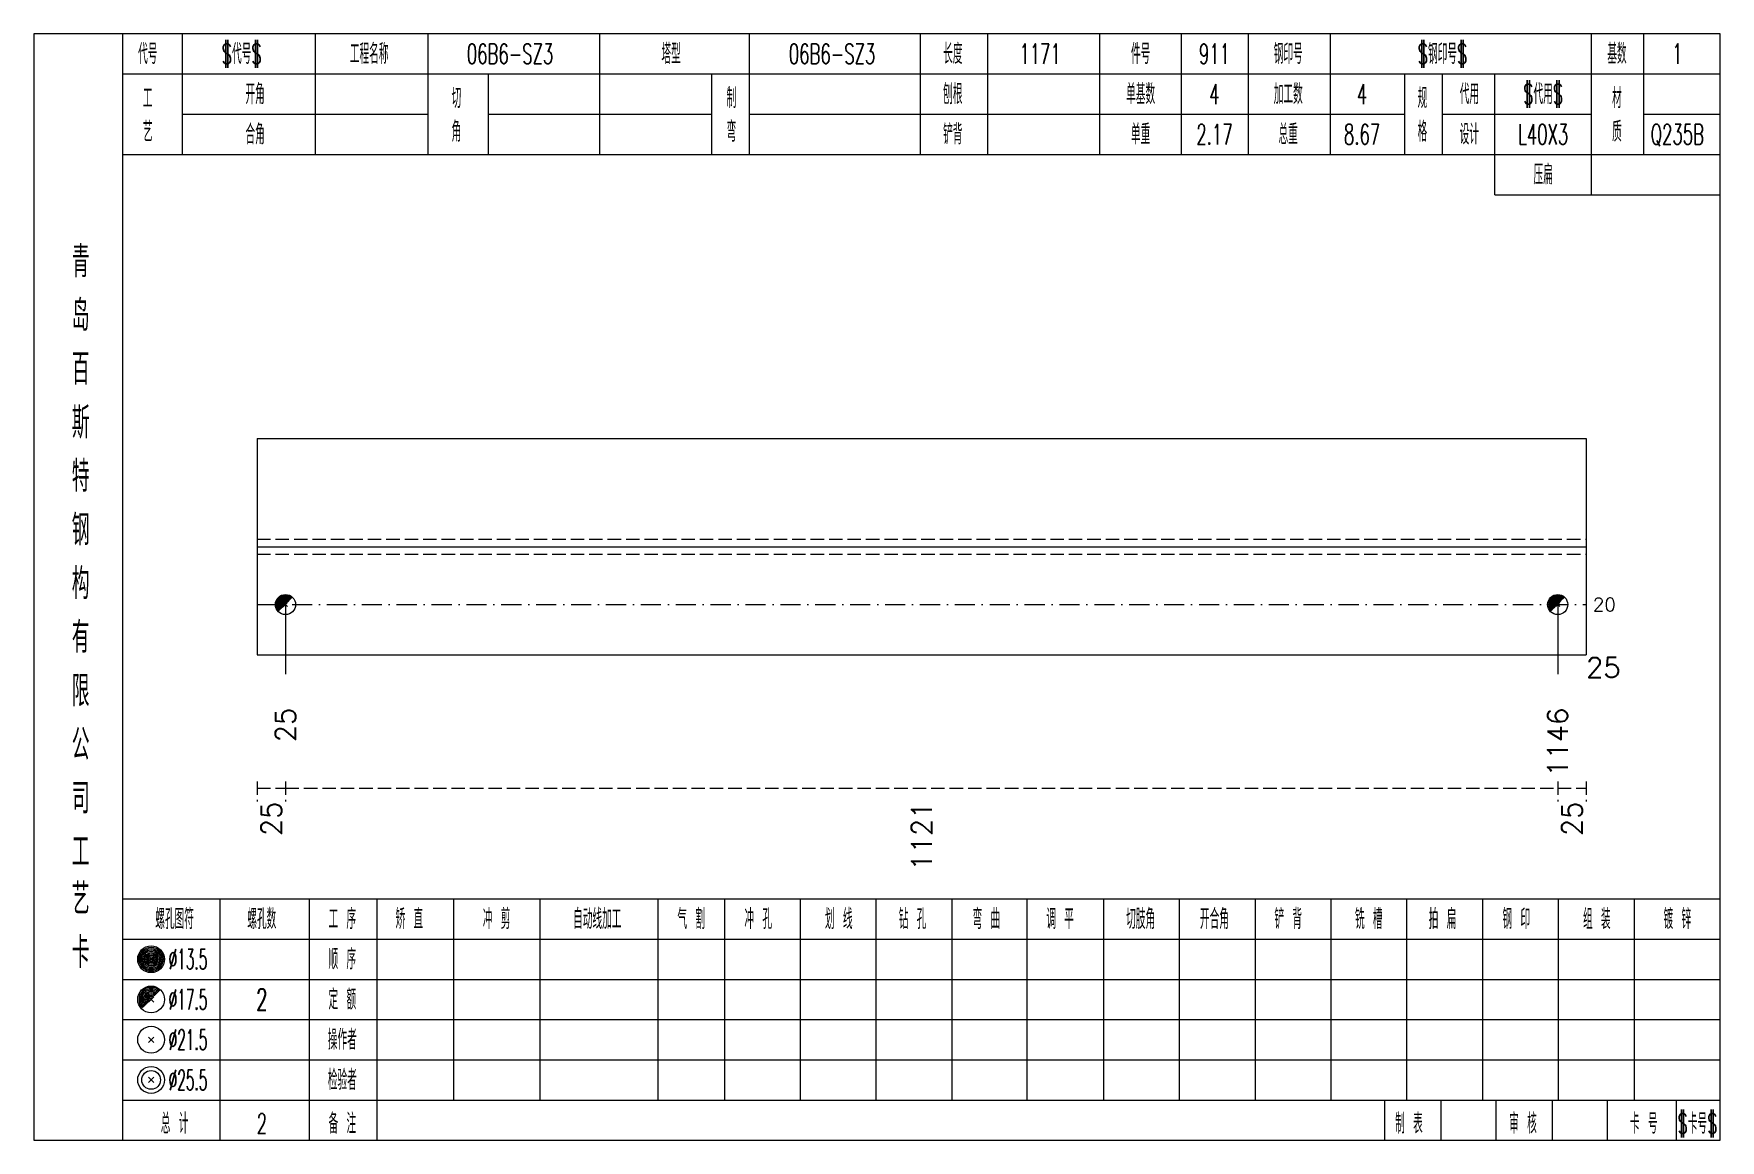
# Model space of a CAD drawing. Extents: x -533 to 8774, y 0 to 7979.
# Drawn here: x 1054.2 to 1305.6, y 1033.7 to 1198.7 of the extents above; entities that cross this region are included whole.
import ezdxf
from ezdxf.enums import TextEntityAlignment as Align

# ---------------------------------------------------------------- set-up
doc = ezdxf.new("R2010")
doc.units = 0
doc.header["$MEASUREMENT"] = 0
doc.linetypes.add('一点画线', pattern=[5.2, 3, -1, 0.2, -1])
doc.linetypes.add('虚线', pattern=[2.75, 2, -0.75])
doc.layers.get('0').update_dxf_attribs({"linetype": 'CONTINUOUS', "lineweight": 25})
for name, color, linetype, lineweight in [('1', 7, 'CONTINUOUS', 25), ('4', 7, 'CONTINUOUS', 25), ('5', 7, 'CONTINUOUS', 25)]:
    doc.layers.add(name, color=color, linetype=linetype, lineweight=lineweight)
doc.styles.get("Standard").update_dxf_attribs({"font": 'simplex.shx', "width": 0.7, "height": 3, "bigfont": 'gbhzfs.shx'})

msp = doc.modelspace()

# ---------------------------------------------------------------- texts
at = {"color": 7, "linetype": 'Continuous', "lineweight": 13}
msp.add_text('20', height=2, dxfattribs=at).set_placement((1286.6, 1113.58), align=Align.MIDDLE_LEFT)
at = {"color": 8, "linetype": 'Continuous', "lineweight": 9}
for s, p in [('25', (1089.61, 1084.2)), ('25', (1283.49, 1084.2)), ('1121', (1186.55, 1084.2))]:
    msp.add_text(s, height=3, rotation=90, dxfattribs=at).set_placement(p, align=Align.MIDDLE_RIGHT)
at = {"layer": '1', "color": 7, "linetype": 'Continuous', "lineweight": 13}
msp.add_text('25', height=3, dxfattribs=at).set_placement((1285.6, 1104.2), align=Align.MIDDLE_LEFT)
for s, p in [('25', (1091.73, 1098.2)), ('1146', (1281.37, 1098.2))]:
    msp.add_text(s, height=3, rotation=90, dxfattribs=at).set_placement(p, align=Align.MIDDLE_RIGHT)
at = {"layer": '4', "color": 1, "linetype": 'Continuous', "lineweight": 13}
for s, height, width, p in [('代号', 3, 0.6, (1071.2, 1195.7)), ('$代号$', 3, 0.6, (1085.2, 1195.7)), ('工程名称', 3, 0.6, (1104.2, 1195.7)), ('06B6-SZ3', 3, 0.6, (1125.2, 1195.7)), ('塔型', 3, 0.6, (1149.2, 1195.7)), ('06B6-SZ3', 3, 0.6, (1173.2, 1195.7)), ('长度', 3, 0.6, (1191.2, 1195.7)), ('1171', 3, 0.6, (1204.2, 1195.7)), ('件号', 3, 0.6, (1219.2, 1195.7)), ('911', 3, 0.6, (1230.2, 1195.7)), ('钢印号', 3, 0.6, (1241.2, 1195.7)), ('$钢印号$', 3, 0.6, (1264.2, 1195.7)), ('基数', 3, 0.6, (1290.2, 1195.7)), ('1', 3, 0.6, (1299.2, 1195.7)), ('$代用$', 3, 0.6, (1279.2, 1189.7)), ('工', 3, 0.6, (1071.2, 1189.1)), ('开角', 3, 0.6, (1087.2, 1189.7)), ('切', 3, 0.6, (1117.2, 1189.1)), ('制', 3, 0.6, (1158.2, 1189.1)), ('刨根', 3, 0.6, (1191.2, 1189.7)), ('单基数', 3, 0.6, (1219.2, 1189.7)), ('4', 3, 0.6, (1230.2, 1189.7)), ('加工数', 3, 0.6, (1241.2, 1189.7)), ('4', 3, 0.6, (1252.2, 1189.7)), ('规', 3, 0.6, (1261.2, 1189.1)), ('代用', 3, 0.6, (1268.2, 1189.7)), ('材', 3, 0.6, (1290.2, 1189.1)), ('艺', 3, 0.6, (1071.2, 1184.1)), ('合角', 3, 0.6, (1087.2, 1183.7)), ('角', 3, 0.6, (1117.2, 1184.1)), ('弯', 3, 0.6, (1158.2, 1184.1)), ('铲背', 3, 0.6, (1191.2, 1183.7)), ('单重', 3, 0.6, (1219.2, 1183.7)), ('2.17', 3, 0.6, (1230.2, 1183.7)), ('总重', 3, 0.6, (1241.2, 1183.7)), ('8.67', 3, 0.6, (1252.2, 1183.7)), ('格', 3, 0.6, (1261.2, 1184.1)), ('设计', 3, 0.6, (1268.2, 1183.7)), ('L40X3', 3, 0.6, (1279.2, 1183.7)), ('质', 3, 0.6, (1290.2, 1184.1)), ('Q235B', 3, 0.6, (1299.2, 1183.7)), ('压扁', 3, 0.6, (1279.2, 1177.7)), ('青', 4.6, 0.8, (1061.2, 1164.7)), ('岛', 4.6, 0.8, (1061.2, 1156.7)), ('百', 4.6, 0.8, (1061.2, 1148.7)), ('斯', 4.6, 0.8, (1061.2, 1140.7)), ('特', 4.6, 0.8, (1061.2, 1132.7)), ('钢', 4.6, 0.8, (1061.2, 1124.7)), ('构', 4.6, 0.8, (1061.2, 1116.7)), ('有', 4.6, 0.8, (1061.2, 1108.7)), ('限', 4.6, 0.8, (1061.2, 1100.7)), ('公', 4.6, 0.8, (1061.2, 1092.7)), ('司', 4.6, 0.8, (1061.2, 1084.7)), ('工', 4.6, 0.8, (1061.2, 1076.7)), ('艺', 4.6, 0.8, (1061.2, 1069.7)), ('螺孔图符', 3, 0.6, (1075.2, 1066.7)), ('螺孔数', 3, 0.6, (1088.2, 1066.7)), ('工 序', 3, 0.6, (1100.2, 1066.7)), ('矫 直', 3, 0.6, (1110.2, 1066.7)), ('冲 剪', 3, 0.6, (1123.2, 1066.7)), ('自动线加工', 3, 0.6, (1138.2, 1066.7)), ('气 割', 3, 0.6, (1152.2, 1066.7)), ('冲 孔', 3, 0.6, (1162.2, 1066.7)), ('划 线', 3, 0.6, (1174.2, 1066.7)), ('钻 孔', 3, 0.6, (1185.2, 1066.7)), ('弯 曲', 3, 0.6, (1196.2, 1066.7)), ('切肢角', 3, 0.6, (1219.2, 1066.7)), ('开合角', 3, 0.6, (1230.2, 1066.7)), ('铲 背', 3, 0.6, (1241.2, 1066.7)), ('铣 槽', 3, 0.6, (1253.2, 1066.7)), ('拍 扁', 3, 0.6, (1264.2, 1066.7)), ('钢 印', 3, 0.6, (1275.2, 1066.7)), ('组 装', 3, 0.6, (1287.2, 1066.7)), ('镀 锌', 3, 0.6, (1299.2, 1066.7)), ('调 平', 3, 0.6, (1207.2, 1066.7)), ('卡', 4.6, 0.8, (1061.2, 1061.7)), ('%%C13.5', 3, 0.5, (1077.2, 1060.7)), ('顺 序', 3, 0.6, (1100.2, 1060.7)), ('%%C17.5', 3, 0.5, (1077.2, 1054.7)), ('2', 3.2, 0.6, (1088.2, 1054.7)), ('定 额', 3, 0.6, (1100.2, 1054.7)), ('%%C21.5', 3, 0.5, (1077.2, 1048.7)), ('操作者', 3, 0.6, (1100.2, 1048.7)), ('%%C25.5', 3, 0.5, (1077.2, 1042.7)), ('检验者', 3, 0.6, (1100.2, 1042.7)), ('总 计', 3, 0.6, (1075.2, 1036.2)), ('2', 3, 0.6, (1088.2, 1036.2)), ('备 注', 3, 0.6, (1100.2, 1036.2)), ('制 表', 3, 0.6, (1259.2, 1036.2)), ('审 核', 3, 0.6, (1276.2, 1036.2)), ('卡 号', 3, 0.6, (1294.2, 1036.2)), ('$卡号$', 3, 0.6, (1302.2, 1036.2))]:
    msp.add_text(s, height=height, dxfattribs=dict(at, width=width)).set_placement(p, align=Align.MIDDLE_CENTER)

# ---------------------------------------------------------------- blocks, each defined once
blk = doc.blocks.new('孔17.5')
at = {"layer": '5', "color": 7, "linetype": 'Continuous', "lineweight": 0}
for p, q in [((-0.2, -0.2), (0.2, 0.2)), ((-0.2, 0.2), (0.2, -0.2))]:
    blk.add_line(p, q, dxfattribs=at)
at = {"layer": '5', "color": 7, "linetype": 'Continuous', "lineweight": 13}
blk.add_circle((0, 0), 1, dxfattribs=at)
for radius in [0.9, 0.8, 0.7, 0.6, 0.5, 0.4, 0.3, 0.2, 0.1]:
    blk.add_arc((0, 0), radius, 45, 225, dxfattribs=at)

# ---------------------------------------------------------------- linework, layer by layer
at = {"color": 7, "linetype": 'Continuous', "lineweight": 18}
for p, q in [((1087.5, 1138.33), (1087.5, 1106.08)), ((1087.5, 1138.33), (1285.6, 1138.33)), ((1285.6, 1138.33), (1285.6, 1106.08)), ((1087.5, 1122.2), (1285.6, 1122.2))]:
    msp.add_line(p, q, dxfattribs=at)
at = {"color": 1, "linetype": '虚线', "lineweight": 18}
for p, q in [((1087.5, 1123.33), (1285.6, 1123.33)), ((1087.5, 1121.08), (1285.6, 1121.08))]:
    msp.add_line(p, q, dxfattribs=at)
at = {"color": 3, "linetype": '一点画线', "lineweight": 13}
msp.add_line((1087.5, 1113.58), (1285.6, 1113.58), dxfattribs=at)
at = {"color": 7, "linetype": 'Continuous', "lineweight": 13}
for p, q in [((1091.73, 1113.58), (1091.73, 1103.2)), ((1281.37, 1113.58), (1281.37, 1103.2))]:
    msp.add_line(p, q, dxfattribs=at)
at = {"color": 8, "linetype": '虚线', "lineweight": 9}
for p, q in [((1087.5, 1087.2), (1087.5, 1084.2)), ((1087.5, 1086.2), (1091.73, 1086.2)), ((1091.73, 1087.2), (1091.73, 1084.2)), ((1091.73, 1087.2), (1091.73, 1084.2)), ((1091.73, 1086.2), (1281.37, 1086.2)), ((1281.37, 1087.2), (1281.37, 1084.2)), ((1281.37, 1087.2), (1281.37, 1084.2)), ((1281.37, 1086.2), (1285.6, 1086.2)), ((1285.6, 1087.2), (1285.6, 1084.2))]:
    msp.add_line(p, q, dxfattribs=at)
at = {"layer": '1', "color": 7, "linetype": 'Continuous', "lineweight": 18}
msp.add_line((1087.5, 1106.08), (1285.6, 1106.08), dxfattribs=at)
at = {"layer": '4', "color": 1, "linetype": 'Continuous', "lineweight": 18}
for p, q in [((1067.5, 1033.7), (1067.5, 1198.7)), ((1076.4, 1180.7), (1076.4, 1198.7)), ((1096.2, 1180.7), (1096.2, 1198.7)), ((1113, 1180.7), (1113, 1198.7)), ((1138.6, 1180.7), (1138.6, 1198.7)), ((1160.9, 1180.7), (1160.9, 1198.7)), ((1186.4, 1180.7), (1186.4, 1198.7)), ((1196.4, 1180.7), (1196.4, 1198.7)), ((1213.1, 1180.7), (1213.1, 1198.7)), ((1225.3, 1180.7), (1225.3, 1198.7)), ((1235.3, 1180.7), (1235.3, 1198.7)), ((1247.5, 1180.7), (1247.5, 1198.7)), ((1286.4, 1174.7), (1286.4, 1198.7)), ((1294.2, 1180.7), (1294.2, 1198.7)), ((1067.5, 1192.7), (1305.6, 1192.7)), ((1122, 1180.7), (1122, 1192.7)), ((1155.3, 1180.7), (1155.3, 1192.7)), ((1258.6, 1180.7), (1258.6, 1192.7)), ((1264.2, 1180.7), (1264.2, 1192.7)), ((1272, 1174.7), (1272, 1192.7)), ((1076.4, 1186.7), (1113, 1186.7)), ((1122, 1186.7), (1155.3, 1186.7)), ((1160.9, 1186.7), (1258.6, 1186.7)), ((1264.2, 1186.7), (1286.4, 1186.7)), ((1294.2, 1186.7), (1305.6, 1186.7)), ((1067.5, 1180.7), (1305.6, 1180.7)), ((1272, 1174.7), (1305.6, 1174.7)), ((1067.5, 1069.7), (1305.6, 1069.7)), ((1082, 1033.7), (1082, 1069.7)), ((1095.3, 1033.7), (1095.3, 1069.7)), ((1105.4, 1033.7), (1105.4, 1069.7)), ((1116.8, 1039.7), (1116.8, 1069.7)), ((1129.7, 1039.7), (1129.7, 1069.7)), ((1147.3, 1039.7), (1147.3, 1069.7)), ((1157.2, 1039.7), (1157.2, 1069.7)), ((1168.5, 1039.7), (1168.5, 1069.7)), ((1179.8, 1039.7), (1179.8, 1069.7)), ((1191.1, 1039.7), (1191.1, 1069.7)), ((1202.3, 1039.7), (1202.3, 1069.7)), ((1213.7, 1039.7), (1213.7, 1069.7)), ((1225, 1039.7), (1225, 1069.7)), ((1236.3, 1039.7), (1236.3, 1069.7)), ((1247.6, 1039.7), (1247.6, 1069.7)), ((1258.9, 1039.7), (1258.9, 1069.7)), ((1270.2, 1039.7), (1270.2, 1069.7)), ((1281.5, 1039.7), (1281.5, 1069.7)), ((1292.8, 1039.7), (1292.8, 1069.7)), ((1067.5, 1063.7), (1305.6, 1063.7)), ((1067.5, 1057.7), (1305.6, 1057.7)), ((1067.5, 1051.7), (1305.6, 1051.7)), ((1067.5, 1045.7), (1305.6, 1045.7)), ((1067.5, 1039.7), (1305.6, 1039.7)), ((1255.6, 1033.7), (1255.6, 1039.7)), ((1264, 1033.7), (1264, 1039.7)), ((1272.2, 1033.7), (1272.2, 1039.7)), ((1280.6, 1033.7), (1280.6, 1039.7)), ((1288.8, 1033.7), (1288.8, 1039.7)), ((1299.1, 1033.7), (1299.1, 1039.7))]:
    msp.add_line(p, q, dxfattribs=at)
at = {"layer": '4', "color": 7, "linetype": 'Continuous', "lineweight": 13}
for p, q in [((1071.5, 1060.5), (1071.9, 1060.9)), ((1071.9, 1060.5), (1071.5, 1060.9)), ((1071.3, 1048.3), (1072.1, 1049.1)), ((1072.1, 1048.3), (1071.3, 1049.1)), ((1071.3, 1042.3), (1072.1, 1043.1)), ((1072.1, 1042.3), (1071.3, 1043.1))]:
    msp.add_line(p, q, dxfattribs=at)
at = {"layer": '4', "color": 7, "linetype": 'Continuous', "lineweight": 0}
for p, q in [((1071.3, 1054.3), (1072.1, 1055.1)), ((1071.3, 1055.1), (1072.1, 1054.3))]:
    msp.add_line(p, q, dxfattribs=at)
at = {"layer": '4', "color": 1, "linetype": 'Continuous', "lineweight": 18}
msp.add_lwpolyline([(1054.2, 1198.7), (1054.2, 1033.7), (1305.6, 1033.7), (1305.6, 1198.7)], close=True, dxfattribs=at)
at = {"layer": '4', "color": 7, "linetype": 'Continuous', "lineweight": 13}
for centre, radius in [((1071.7, 1060.7), 2), ((1071.7, 1060.7), 1.8), ((1071.7, 1060.7), 1.6), ((1071.7, 1060.7), 1.4), ((1071.7, 1060.7), 1.2), ((1071.7, 1060.7), 1), ((1071.7, 1060.7), 0.8), ((1071.7, 1060.7), 0.6), ((1071.7, 1060.7), 0.4), ((1071.7, 1060.7), 0.2), ((1071.7, 1054.7), 2), ((1071.7, 1048.7), 2), ((1071.7, 1042.7), 2), ((1071.7, 1042.7), 1.4)]:
    msp.add_circle(centre, radius, dxfattribs=at)
for radius in [1.8, 1.6, 1.4, 1.2, 1, 0.8, 0.6, 0.4, 0.2]:
    msp.add_arc((1071.7, 1054.7), radius, 45, 225, dxfattribs=at)

# ---------------------------------------------------------------- block references
at = {"layer": '1', "color": 7, "linetype": 'Continuous', "lineweight": 13, "xscale": 1.5, "yscale": 1.5, "zscale": 1.5}
for p in [(1091.73, 1113.58), (1281.37, 1113.58)]:
    msp.add_blockref('孔17.5', p, dxfattribs=at)

msp.set_redraw_order([(e.dxf.handle, doc.entitydb.next_handle()) for e in msp.query("TEXT MTEXT ATTDEF DIMENSION ARC_DIMENSION")])  # texts and dimensions are drawn at this point

doc.saveas('drawing.dxf')
